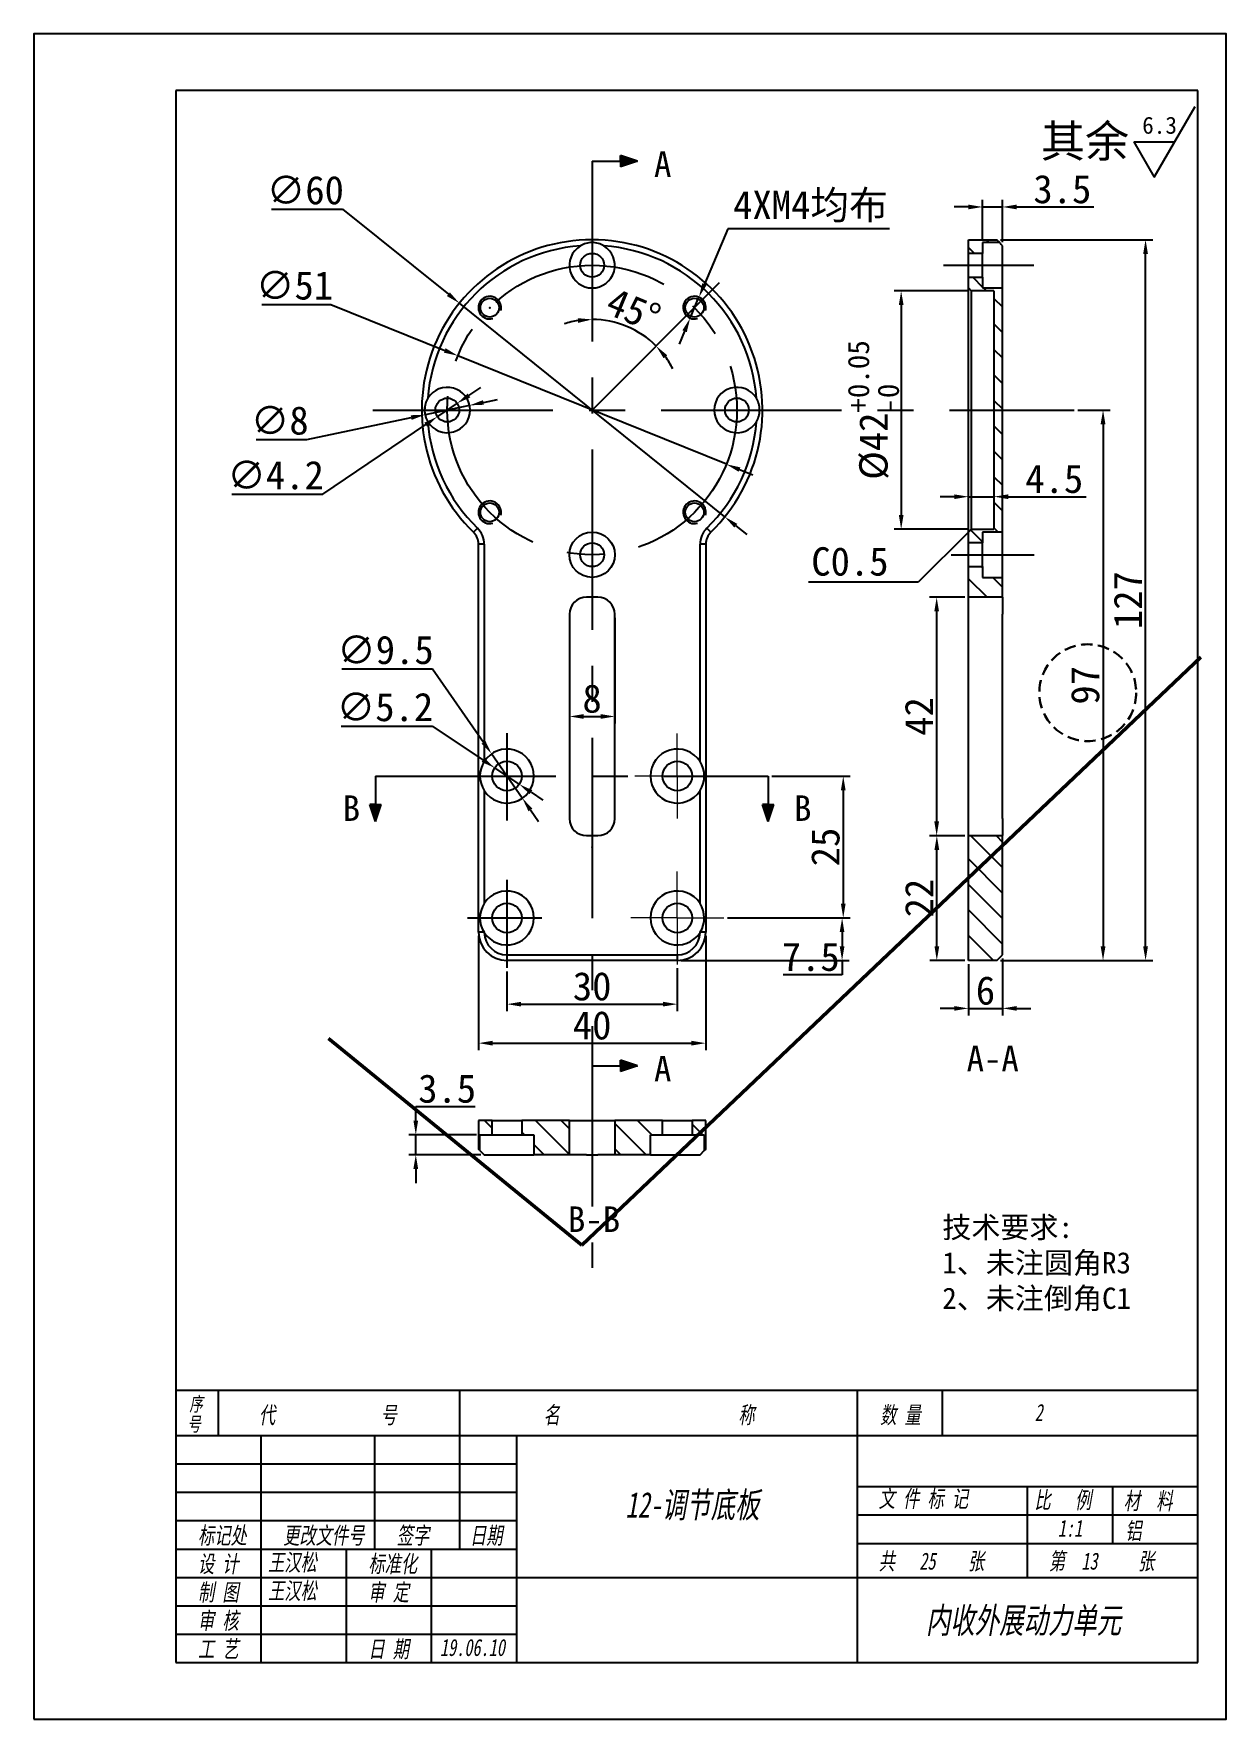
# Model space of a CAD drawing. Header units: millimetres. Extents: x 8840 to 20870, y -7456 to 1741.
# Drawn here: x 13044.9 to 13254.9, y -6249.8 to -5952.8 of the extents above; entities that cross this region are included whole.
import ezdxf

# ---------------------------------------------------------------- set-up
doc = ezdxf.new("R2010")
doc.units = ezdxf.units.MM
doc.linetypes.add('CENTER', pattern=[50.8, 31.75, -6.35, 6.35, -6.35])
doc.linetypes.add('JIS_02_2.0', pattern=[3, 2, -1])
doc.layers.get('0').update_dxf_attribs({"lineweight": 25})
for name, color, linetype in [('中心线', 5, 'CENTER'), ('临时线', 6, 'Continuous'), ('剖面线', 3, 'Continuous'), ('尺寸', 4, 'Continuous'), ('尺寸标注', 4, 'Continuous'), ('文字', 7, 'Continuous'), ('细实线', 2, 'Continuous'), ('虚线', 1, 'JIS_02_2.0')]:
    doc.layers.add(name, color=color, linetype=linetype)
doc.layers.add('粗实线', color=7, linetype='Continuous', lineweight=25)
doc.styles.get("Standard").update_dxf_attribs({"font": ''})
doc.styles.add('样式 2', font='', dxfattribs={"width": 0.7, "oblique": 10})
doc.styles.get('Standard').set_extended_font_data('SimSun')
doc.styles.get('样式 2').set_extended_font_data('SimSun')
doc.dimstyles.new('ISO-25 1.1', dxfattribs={"dimtxt": 5, "dimasz": 2.5, "dimexe": 1.25, "dimexo": 0.625, "dimtad": 1, "dimtoh": 1, "dimdsep": 46, "dimtxsty": 'Standard', "dimcen": 2.5, "dimclrt": 7, "dimadec": 0, "dimazin": 0, "dimtfac": 1, "dimtmove": 0, "dimatfit": 3, "dimfxl": 1, "dimarcsym": 0})
pattern_1 = [(135, (13410.9403, -6272.736), (-2.245064, -2.245064), [])]
pattern_2 = [(135, (13397.7664, -6233.7006), (-2.245064, -2.245064), [])]

msp = doc.modelspace()

# ---------------------------------------------------------------- texts
at = {"style": '样式 2', "oblique": 10, "width": 0.7}
for s, height, p in [('序', 2.5, (13072.318, -6195.523)), ('代             号', 3, (13084.577, -6197.695)), ('名                      称', 3, (13134.708, -6197.695)), ('数 量', 3, (13193.965, -6197.695)), ('2', 3, (13221.18, -6197.266)), ('号', 2.5, (13071.972, -6199.077)), ('12-调节底板', 4.5, (13149.112, -6214.289)), ('文 件 标 记', 3, (13193.717, -6212.454)), ('比   例', 3, (13221.141, -6212.672)), ('材  料', 3, (13236.878, -6212.831)), ('标记处', 3, (13073.847, -6218.93)), ('更改文件号', 3, (13088.847, -6218.93)), ('签字', 3, (13108.847, -6218.93)), ('日期', 3, (13121.736, -6218.93)), ('1:1', 3, (13225.249, -6217.672)), ('铝', 3, (13237.155, -6218.115)), ('设 计', 3, (13073.847, -6223.93)), ('王汉松', 3, (13086.18, -6223.672)), ('标准化', 3, (13103.847, -6223.93)), ('共   25    张', 3, (13193.717, -6223.454)), ('第  13     张', 3, (13223.679, -6223.454)), ('制 图', 3, (13073.847, -6228.93)), ('王汉松', 3, (13086.18, -6228.672)), ('审 定', 3, (13103.847, -6228.93)), ('审 核', 3, (13073.847, -6233.93)), ('内收外展动力单元', 4.5, (13202.039, -6234.635)), ('工 艺', 3, (13073.847, -6238.93)), ('日 期', 3, (13103.847, -6238.93)), ('19.06.10', 3, (13116.455, -6238.669))]:
    msp.add_text(s, height=height, dxfattribs=at).set_placement(p)
at = {"layer": '尺寸标注', "insert": (13181.838, -6043.308), "char_height": 5, "attachment_point": 1}
msp.add_mtext_dynamic_manual_height_columns('{\\C7;C0.5}', width=14.2971, gutter_width=18.824, heights=[0], dxfattribs=at)
at = {"layer": '文字'}
msp.add_text('其余', height=5.7, dxfattribs=at).set_placement((13222.257, -5974.6))
at = {"layer": '文字', "ltscale": 0.1, "insert": (13204.904, -6161.257), "char_height": 3.75, "width": 54.13968, "attachment_point": 1}
msp.add_mtext('{\\fSimSun|b0|i0|c134|p2;技术要求:\\P1、未注圆角R3\\P2、未注倒角C1}', dxfattribs=at)
at = {"layer": '粗实线', "char_height": 4.5}
for s, insert, attachment_point in [('{\\C7;A}', (13157.201, -5973.543), 3), ('{\\C7;B}', (13102.373, -6087.024), 3), ('{\\C7;B}', (13181.863, -6087.024), 3), ('{\\C7;A}', (13157.201, -6132.934), 3), ('{\\C7;A-A}', (13209.191, -6131.148), 1), ('{\\C7;B-B}', (13138.981, -6159.453), 1)]:
    msp.add_mtext_dynamic_manual_height_columns(s, width=35.09452, gutter_width=18.824, heights=[0], dxfattribs=dict(at, insert=insert, attachment_point=attachment_point))

# ---------------------------------------------------------------- blocks, each defined once
blk = doc.blocks.new('SW_CENTERMARKSYMBOL_0')
at = {"color": 0, "linetype": 'Continuous', "lineweight": 0}
for p, q in [((0, 5), (0, 7.5)), ((0, 0), (0, 5)), ((-5, 0), (-7.5, 0)), ((0, 0), (-5, 0)), ((0, 0), (0, -5)), ((0, 0), (5, 0)), ((5, 0), (7.5, 0)), ((0, -5), (0, -7.5))]:
    blk.add_line(p, q, dxfattribs=at)
blk = doc.blocks.new('SW_CENTERMARKSYMBOL_1')
at = {"color": 0, "linetype": 'Continuous', "lineweight": 0}
for p, q in [((0, 5), (0, 8.2)), ((0, 0), (0, 5)), ((-5, 0), (-8.2, 0)), ((0, 0), (-5, 0)), ((0, 0), (0, -5)), ((0, 0), (5, 0)), ((5, 0), (8.2, 0)), ((0, -5), (0, -8.2))]:
    blk.add_line(p, q, dxfattribs=at)
blk = doc.blocks.new('ra')
at = {"layer": '细实线'}
for p, q in [((0, 0), (6, 10.39)), ((-3, 5.2), (0, 0)), ((-3, 5.2), (3, 5.2))]:
    blk.add_line(p, q, dxfattribs=at)
at = {"layer": '文字'}
blk.add_attdef('RA', (-1.78, 6.39), '', height=2.5, dxfattribs=at)
blk = doc.blocks.new('*D696')
at = {"layer": 'Defpoints', "color": 0}
for p in [(13119.88, -6000.31), (13166.6, -6037.95)]:
    blk.add_point(p, dxfattribs=at)
at = {"layer": '尺寸标注', "color": 0, "lineweight": -2}
for p, q in [((13086.78, -5983.73), (13099.31, -5983.73)), ((13099.31, -5983.73), (13117.93, -5998.74)), ((13166.6, -6037.95), (13119.88, -6000.31)), ((13168.55, -6039.52), (13170.5, -6041.08))]:
    blk.add_line(p, q, dxfattribs=at)
at = {"layer": '尺寸标注', "color": 0}
for points in [[(13118.19, -5998.41), (13117.67, -5999.06), (13119.88, -6000.31)], [(13168.81, -6039.19), (13168.29, -6039.84), (13166.6, -6037.95)]]:
    blk.add_solid(points, dxfattribs=at)
at = {"layer": '尺寸标注', "color": 7, "insert": (13092.73, -5980.42), "char_height": 5, "attachment_point": 5}
blk.add_mtext('∅60', dxfattribs=at)
blk = doc.blocks.new('*D697')
at = {"layer": 'Defpoints', "color": 0}
for p in [(13119.6, -6009.57), (13166.88, -6028.69)]:
    blk.add_point(p, dxfattribs=at)
at = {"layer": '尺寸标注', "color": 0, "lineweight": -2}
for p, q in [((13085.07, -6000.52), (13097.23, -6000.52)), ((13097.23, -6000.52), (13117.28, -6008.63)), ((13166.88, -6028.69), (13119.6, -6009.57)), ((13169.2, -6029.62), (13171.52, -6030.56))]:
    blk.add_line(p, q, dxfattribs=at)
at = {"layer": '尺寸标注', "color": 0}
for points in [[(13117.44, -6008.24), (13117.13, -6009.02), (13119.6, -6009.57)], [(13169.36, -6029.24), (13169.04, -6030.01), (13166.88, -6028.69)]]:
    blk.add_solid(points, dxfattribs=at)
at = {"layer": '尺寸标注', "color": 7, "insert": (13090.83, -5997.2), "char_height": 5, "attachment_point": 5}
blk.add_mtext('∅51', dxfattribs=at)
blk = doc.blocks.new('*D698')
at = {"layer": 'Defpoints', "color": 0}
for p in [(13143.24, -5975.3), (13166.96, -5995.41), (13151.22, -6005.31), (13143.24, -6019.13), (13143.24, -6170.26)]:
    blk.add_point(p, dxfattribs=at)
at = {"layer": '尺寸标注', "color": 0, "lineweight": -2}
for start, end in [(98.9873, 107.9746), (45, 90), (27.0254, 36.0127)]:
    blk.add_arc((13143.24, -6019.13), 15.95, start, end, dxfattribs=at)
at = {"layer": '尺寸标注', "color": 0}
for points in [[(13140.72, -6002.95), (13140.78, -6003.78), (13143.24, -6003.17)], [(13155.83, -6010.02), (13156.46, -6009.48), (13154.52, -6007.85)]]:
    blk.add_solid(points, dxfattribs=at)
at = {"layer": '尺寸标注', "color": 7, "insert": (13150.54, -6001.5), "char_height": 5, "attachment_point": 5, "rotation": 337.5}
blk.add_mtext('45°', dxfattribs=at)
blk = doc.blocks.new('*D699')
at = {"layer": 'Defpoints', "color": 0}
for p in [(13162.05, -5999.25), (13160.5, -6002.94)]:
    blk.add_point(p, dxfattribs=at)
at = {"layer": '尺寸标注', "color": 0, "lineweight": -2}
for p, q in [((13167.15, -5987.18), (13163.02, -5996.95)), ((13195.61, -5987.18), (13167.15, -5987.18)), ((13160.5, -6002.94), (13162.05, -5999.25)), ((13159.52, -6005.24), (13158.55, -6007.55))]:
    blk.add_line(p, q, dxfattribs=at)
at = {"layer": '尺寸标注', "color": 0}
for points in [[(13162.64, -5996.79), (13163.41, -5997.11), (13162.05, -5999.25)], [(13159.14, -6005.08), (13159.91, -6005.4), (13160.5, -6002.94)]]:
    blk.add_solid(points, dxfattribs=at)
at = {"layer": '尺寸标注', "color": 7, "insert": (13181.69, -5983.28), "char_height": 5, "attachment_point": 5}
blk.add_mtext('4XM4均布', dxfattribs=at)
blk = doc.blocks.new('*D700')
at = {"layer": 'Defpoints', "color": 0}
for p in [(13214.51, -5989.13), (13240.7, -5989.13), (13214.51, -6116.13)]:
    blk.add_point(p, dxfattribs=at)
at = {"layer": '尺寸标注', "color": 0, "lineweight": -2}
for p, q in [((13215.13, -5989.13), (13241.95, -5989.13)), ((13240.7, -6113.63), (13240.7, -5991.63)), ((13215.13, -6116.13), (13241.95, -6116.13))]:
    blk.add_line(p, q, dxfattribs=at)
at = {"layer": '尺寸标注', "color": 0}
for points in [[(13240.28, -5991.63), (13241.12, -5991.63), (13240.7, -5989.13)], [(13240.28, -6113.63), (13241.12, -6113.63), (13240.7, -6116.13)]]:
    blk.add_solid(points, dxfattribs=at)
at = {"layer": '尺寸标注', "color": 7, "insert": (13237.58, -6052.63), "char_height": 5, "attachment_point": 5, "rotation": 90}
blk.add_mtext('127', dxfattribs=at)
blk = doc.blocks.new('*D701')
at = {"layer": 'Defpoints', "color": 0}
for p in [(13203.94, -6094.13), (13209.51, -6094.13), (13209.51, -6116.13)]:
    blk.add_point(p, dxfattribs=at)
at = {"layer": '尺寸标注', "color": 0, "lineweight": -2}
for p, q in [((13208.88, -6094.13), (13202.69, -6094.13)), ((13203.94, -6113.63), (13203.94, -6096.63)), ((13208.88, -6116.13), (13202.69, -6116.13))]:
    blk.add_line(p, q, dxfattribs=at)
at = {"layer": '尺寸标注', "color": 0}
for points in [[(13203.53, -6096.63), (13204.36, -6096.63), (13203.94, -6094.13)], [(13203.53, -6113.63), (13204.36, -6113.63), (13203.94, -6116.13)]]:
    blk.add_solid(points, dxfattribs=at)
at = {"layer": '尺寸标注', "color": 7, "insert": (13200.82, -6105.13), "char_height": 5, "attachment_point": 5, "rotation": 90}
blk.add_mtext('22', dxfattribs=at)
blk = doc.blocks.new('*D702')
at = {"layer": 'Defpoints', "color": 0}
for p in [(13209.51, -6052.13), (13203.91, -6094.13), (13209.51, -6094.13)]:
    blk.add_point(p, dxfattribs=at)
at = {"layer": '尺寸标注', "color": 0, "lineweight": -2}
for p, q in [((13208.88, -6052.13), (13202.66, -6052.13)), ((13203.91, -6054.63), (13203.91, -6091.63)), ((13208.88, -6094.13), (13202.66, -6094.13))]:
    blk.add_line(p, q, dxfattribs=at)
at = {"layer": '尺寸标注', "color": 0}
for points in [[(13203.5, -6054.63), (13204.33, -6054.63), (13203.91, -6052.13)], [(13203.5, -6091.63), (13204.33, -6091.63), (13203.91, -6094.13)]]:
    blk.add_solid(points, dxfattribs=at)
at = {"layer": '尺寸标注', "color": 7, "insert": (13200.79, -6073.13), "char_height": 5, "attachment_point": 5, "rotation": 90}
blk.add_mtext('42', dxfattribs=at)
blk = doc.blocks.new('*D703')
at = {"layer": 'Defpoints', "color": 0}
for p in [(13139.24, -6055.13), (13147.24, -6055.13), (13147.24, -6073.13)]:
    blk.add_point(p, dxfattribs=at)
at = {"layer": '尺寸标注', "color": 0, "lineweight": -2}
for p, q in [((13139.24, -6055.75), (13139.24, -6074.38)), ((13147.24, -6055.75), (13147.24, -6074.38)), ((13141.74, -6073.13), (13144.74, -6073.13))]:
    blk.add_line(p, q, dxfattribs=at)
at = {"layer": '尺寸标注', "color": 0}
for points in [[(13141.74, -6072.71), (13141.74, -6073.54), (13139.24, -6073.13)], [(13144.74, -6072.71), (13144.74, -6073.54), (13147.24, -6073.13)]]:
    blk.add_solid(points, dxfattribs=at)
at = {"layer": '尺寸标注', "color": 7, "insert": (13143.24, -6070), "char_height": 5, "attachment_point": 5}
blk.add_mtext('8', dxfattribs=at)
blk = doc.blocks.new('*D704')
at = {"layer": 'Defpoints', "color": 0}
for p in [(13123.24, -6111.13), (13163.24, -6111.13), (13163.24, -6130.69)]:
    blk.add_point(p, dxfattribs=at)
at = {"layer": '尺寸标注', "color": 0, "lineweight": -2}
for p, q in [((13123.24, -6111.75), (13123.24, -6131.94)), ((13163.24, -6111.75), (13163.24, -6131.94)), ((13125.74, -6130.69), (13160.74, -6130.69))]:
    blk.add_line(p, q, dxfattribs=at)
at = {"layer": '尺寸标注', "color": 0}
for points in [[(13125.74, -6130.27), (13125.74, -6131.11), (13123.24, -6130.69)], [(13160.74, -6130.27), (13160.74, -6131.11), (13163.24, -6130.69)]]:
    blk.add_solid(points, dxfattribs=at)
at = {"layer": '尺寸标注', "color": 7, "insert": (13143.24, -6127.57), "char_height": 5, "attachment_point": 5}
blk.add_mtext('40', dxfattribs=at)
blk = doc.blocks.new('*D705')
at = {"layer": 'Defpoints', "color": 0}
for p in [(13128.24, -6117.44), (13158.24, -6116.83), (13158.24, -6123.82)]:
    blk.add_point(p, dxfattribs=at)
at = {"layer": '尺寸标注', "color": 0, "lineweight": -2}
for p, q in [((13128.24, -6118.07), (13128.24, -6125.07)), ((13158.24, -6117.45), (13158.24, -6125.07)), ((13130.74, -6123.82), (13155.74, -6123.82))]:
    blk.add_line(p, q, dxfattribs=at)
at = {"layer": '尺寸标注', "color": 0}
for points in [[(13130.74, -6123.4), (13130.74, -6124.23), (13128.24, -6123.82)], [(13155.74, -6123.4), (13155.74, -6124.23), (13158.24, -6123.82)]]:
    blk.add_solid(points, dxfattribs=at)
at = {"layer": '尺寸标注', "color": 7, "insert": (13143.24, -6120.69), "char_height": 5, "attachment_point": 5}
blk.add_mtext('30', dxfattribs=at)
blk = doc.blocks.new('*D706')
at = {"layer": 'Defpoints', "color": 0}
for p in [(13174.24, -6083.63), (13166.44, -6108.63), (13187.46, -6108.63)]:
    blk.add_point(p, dxfattribs=at)
at = {"layer": '尺寸标注', "color": 0, "lineweight": -2}
for p, q in [((13174.86, -6083.63), (13188.71, -6083.63)), ((13187.46, -6086.13), (13187.46, -6106.13)), ((13167.07, -6108.63), (13188.71, -6108.63))]:
    blk.add_line(p, q, dxfattribs=at)
at = {"layer": '尺寸标注', "color": 0}
for points in [[(13187.05, -6086.13), (13187.88, -6086.13), (13187.46, -6083.63)], [(13187.05, -6106.13), (13187.88, -6106.13), (13187.46, -6108.63)]]:
    blk.add_solid(points, dxfattribs=at)
at = {"layer": '尺寸标注', "color": 7, "insert": (13184.34, -6096.13), "char_height": 5, "attachment_point": 5, "rotation": 90}
blk.add_mtext('25', dxfattribs=at)
blk = doc.blocks.new('*D707')
at = {"layer": 'Defpoints', "color": 0}
for p in [(13166.44, -6108.63), (13158.24, -6116.13), (13187.26, -6116.13)]:
    blk.add_point(p, dxfattribs=at)
at = {"layer": '尺寸标注', "color": 0, "lineweight": -2}
for p, q in [((13167.07, -6108.63), (13188.51, -6108.63)), ((13187.26, -6111.13), (13187.26, -6113.63)), ((13158.87, -6116.13), (13188.51, -6116.13)), ((13187.26, -6116.13), (13187.26, -6118.63)), ((13187.26, -6118.63), (13176.86, -6118.63))]:
    blk.add_line(p, q, dxfattribs=at)
at = {"layer": '尺寸标注', "color": 0}
for points in [[(13186.84, -6111.13), (13187.67, -6111.13), (13187.26, -6108.63)], [(13186.84, -6113.63), (13187.67, -6113.63), (13187.26, -6116.13)]]:
    blk.add_solid(points, dxfattribs=at)
at = {"layer": '尺寸标注', "color": 7, "insert": (13181.74, -6115.5), "char_height": 5, "attachment_point": 5}
blk.add_mtext('7.5', dxfattribs=at)
blk = doc.blocks.new('*D708')
at = {"layer": 'Defpoints', "color": 0}
for p in [(13125.54, -6079.72), (13130.95, -6087.53)]:
    blk.add_point(p, dxfattribs=at)
at = {"layer": '尺寸标注', "color": 0, "lineweight": -2}
for p, q in [((13099.16, -6064.75), (13115.15, -6064.75)), ((13115.15, -6064.75), (13124.11, -6077.67)), ((13130.95, -6087.53), (13125.54, -6079.72)), ((13132.37, -6089.59), (13133.8, -6091.64))]:
    blk.add_line(p, q, dxfattribs=at)
at = {"layer": '尺寸标注', "color": 0}
for points in [[(13124.45, -6077.43), (13123.77, -6077.91), (13125.54, -6079.72)], [(13132.72, -6089.35), (13132.03, -6089.82), (13130.95, -6087.53)]]:
    blk.add_solid(points, dxfattribs=at)
at = {"layer": '尺寸标注', "color": 7, "insert": (13106.84, -6061.43), "char_height": 5, "attachment_point": 5}
blk.add_mtext('∅9.5', dxfattribs=at)
blk = doc.blocks.new('*D709')
at = {"layer": 'Defpoints', "color": 0}
for p in [(13126.08, -6082.18), (13130.4, -6085.07)]:
    blk.add_point(p, dxfattribs=at)
at = {"layer": '尺寸标注', "color": 0, "lineweight": -2}
for p, q in [((13099.07, -6074.81), (13115.06, -6074.81)), ((13115.06, -6074.81), (13124, -6080.79)), ((13130.4, -6085.07), (13126.08, -6082.18)), ((13132.48, -6086.46), (13134.56, -6087.85))]:
    blk.add_line(p, q, dxfattribs=at)
at = {"layer": '尺寸标注', "color": 0}
for points in [[(13124.24, -6080.44), (13123.77, -6081.14), (13126.08, -6082.18)], [(13132.71, -6086.12), (13132.25, -6086.81), (13130.4, -6085.07)]]:
    blk.add_solid(points, dxfattribs=at)
at = {"layer": '尺寸标注', "color": 7, "insert": (13106.75, -6071.49), "char_height": 5, "attachment_point": 5}
blk.add_mtext('∅5.2', dxfattribs=at)
blk = doc.blocks.new('*D710')
at = {"layer": 'Defpoints', "color": 0}
for p in [(13215.51, -6115.13), (13209.51, -6116.13), (13215.51, -6124.56)]:
    blk.add_point(p, dxfattribs=at)
at = {"layer": '尺寸标注', "color": 0, "lineweight": -2}
for p, q in [((13209.51, -6116.75), (13209.51, -6125.81)), ((13215.51, -6115.75), (13215.51, -6125.81)), ((13207.01, -6124.56), (13204.51, -6124.56)), ((13209.51, -6124.56), (13215.51, -6124.56)), ((13218.01, -6124.56), (13220.51, -6124.56))]:
    blk.add_line(p, q, dxfattribs=at)
at = {"layer": '尺寸标注', "color": 0}
for points in [[(13207.01, -6124.15), (13207.01, -6124.98), (13209.51, -6124.56)], [(13218.01, -6124.15), (13218.01, -6124.98), (13215.51, -6124.56)]]:
    blk.add_solid(points, dxfattribs=at)
at = {"layer": '尺寸标注', "color": 7, "insert": (13212.51, -6121.44), "char_height": 5, "attachment_point": 5}
blk.add_mtext('6', dxfattribs=at)
blk = doc.blocks.new('*D711')
at = {"layer": 'Defpoints', "color": 0}
for p in [(13112.19, -6146.84), (13123.49, -6146.84), (13124.24, -6150.34)]:
    blk.add_point(p, dxfattribs=at)
at = {"layer": '尺寸标注', "color": 0, "lineweight": -2}
for p, q in [((13112.19, -6144.34), (13112.19, -6141.84)), ((13112.19, -6141.84), (13122.62, -6141.84)), ((13122.87, -6146.84), (13110.94, -6146.84)), ((13112.19, -6150.34), (13112.19, -6146.84)), ((13123.62, -6150.34), (13110.94, -6150.34)), ((13112.19, -6152.84), (13112.19, -6155.34))]:
    blk.add_line(p, q, dxfattribs=at)
at = {"layer": '尺寸标注', "color": 0}
for points in [[(13111.77, -6144.34), (13112.6, -6144.34), (13112.19, -6146.84)], [(13111.77, -6152.84), (13112.6, -6152.84), (13112.19, -6150.34)]]:
    blk.add_solid(points, dxfattribs=at)
at = {"layer": '尺寸标注', "color": 7, "insert": (13117.71, -6138.72), "char_height": 5, "attachment_point": 5}
blk.add_mtext('3.5', dxfattribs=at)
blk = doc.blocks.new('*D712')
at = {"layer": 'Defpoints', "color": 0}
for p in [(13215.51, -5983.35), (13212.01, -5989.63), (13215.51, -5990.2)]:
    blk.add_point(p, dxfattribs=at)
at = {"layer": '尺寸标注', "color": 0, "lineweight": -2}
for p, q in [((13209.51, -5983.35), (13207.01, -5983.35)), ((13212.01, -5989), (13212.01, -5982.1)), ((13212.01, -5983.35), (13215.51, -5983.35)), ((13215.51, -5989.58), (13215.51, -5982.1)), ((13218.01, -5983.35), (13231.56, -5983.35))]:
    blk.add_line(p, q, dxfattribs=at)
at = {"layer": '尺寸标注', "color": 0}
for points in [[(13209.51, -5982.94), (13209.51, -5983.77), (13212.01, -5983.35)], [(13218.01, -5982.94), (13218.01, -5983.77), (13215.51, -5983.35)]]:
    blk.add_solid(points, dxfattribs=at)
at = {"layer": '尺寸标注', "color": 7, "insert": (13226.04, -5980.23), "char_height": 5, "attachment_point": 5}
blk.add_mtext('3.5', dxfattribs=at)
blk = doc.blocks.new('*D713')
at = {"layer": 'Defpoints', "color": 0}
for p in [(13210.01, -5998.13), (13197.66, -6040.13), (13210.01, -6040.13)]:
    blk.add_point(p, dxfattribs=at)
at = {"layer": '尺寸标注', "color": 0, "lineweight": -2}
for p, q in [((13209.38, -5998.13), (13196.41, -5998.13)), ((13197.66, -6000.63), (13197.66, -6037.63)), ((13209.38, -6040.13), (13196.41, -6040.13))]:
    blk.add_line(p, q, dxfattribs=at)
at = {"layer": '尺寸标注', "color": 0}
for points in [[(13197.25, -6000.63), (13198.08, -6000.63), (13197.66, -5998.13)], [(13197.25, -6037.63), (13198.08, -6037.63), (13197.66, -6040.13)]]:
    blk.add_solid(points, dxfattribs=at)
at = {"layer": '尺寸标注', "color": 7, "insert": (13192.77, -6019.13), "char_height": 5, "attachment_point": 5, "rotation": 90}
blk.add_mtext('\\A1;%%c42{\\H3.750000;\\S+0.05^ -0;}', dxfattribs=at)
blk = doc.blocks.new('*D714')
at = {"layer": 'Defpoints', "color": 0}
for p in [(13214.01, -6034.4), (13209.51, -6040.63), (13214.01, -6040.13)]:
    blk.add_point(p, dxfattribs=at)
at = {"layer": '尺寸标注', "color": 0, "lineweight": -2}
for p, q in [((13207.01, -6034.4), (13204.51, -6034.4)), ((13209.51, -6040), (13209.51, -6033.15)), ((13209.51, -6034.4), (13214.01, -6034.4)), ((13214.01, -6039.5), (13214.01, -6033.15)), ((13216.51, -6034.4), (13230.23, -6034.4))]:
    blk.add_line(p, q, dxfattribs=at)
at = {"layer": '尺寸标注', "color": 0}
for points in [[(13207.01, -6033.99), (13207.01, -6034.82), (13209.51, -6034.4)], [(13216.51, -6033.99), (13216.51, -6034.82), (13214.01, -6034.4)]]:
    blk.add_solid(points, dxfattribs=at)
at = {"layer": '尺寸标注', "color": 7, "insert": (13224.62, -6031.28), "char_height": 5, "attachment_point": 5}
blk.add_mtext('4.5', dxfattribs=at)
blk = doc.blocks.new('*D715')
at = {"layer": 'Defpoints', "color": 0}
for p in [(13228.15, -6019.13), (13214.51, -6116.13), (13233.21, -6116.13)]:
    blk.add_point(p, dxfattribs=at)
at = {"layer": '尺寸标注', "color": 0, "lineweight": -2}
for p, q in [((13228.77, -6019.13), (13234.46, -6019.13)), ((13233.21, -6021.63), (13233.21, -6113.63)), ((13215.13, -6116.13), (13234.46, -6116.13))]:
    blk.add_line(p, q, dxfattribs=at)
at = {"layer": '尺寸标注', "color": 0}
for points in [[(13232.79, -6021.63), (13233.63, -6021.63), (13233.21, -6019.13)], [(13232.79, -6113.63), (13233.63, -6113.63), (13233.21, -6116.13)]]:
    blk.add_solid(points, dxfattribs=at)
at = {"layer": '尺寸标注', "color": 7, "insert": (13230.08, -6067.63), "char_height": 5, "attachment_point": 5, "rotation": 90}
blk.add_mtext('97', dxfattribs=at)
blk = doc.blocks.new('*D716')
at = {"layer": 'Defpoints', "color": 0}
for p in [(13113.83, -6019.95), (13121.66, -6018.31)]:
    blk.add_point(p, dxfattribs=at)
at = {"layer": '尺寸标注', "color": 0, "lineweight": -2}
for p, q in [((13121.66, -6018.31), (13113.83, -6019.95)), ((13124.1, -6017.79), (13126.55, -6017.28)), ((13093, -6024.32), (13111.38, -6020.46)), ((13084.08, -6024.32), (13093, -6024.32))]:
    blk.add_line(p, q, dxfattribs=at)
blk.add_arc((13117.74, -6019.13), 4, 173.9446, 202.1086, dxfattribs=at)
at = {"layer": '尺寸标注', "color": 0}
for points in [[(13111.3, -6020.05), (13111.47, -6020.87), (13113.83, -6019.95)], [(13124.02, -6017.39), (13124.19, -6018.2), (13121.66, -6018.31)]]:
    blk.add_solid(points, dxfattribs=at)
at = {"layer": '尺寸标注', "color": 7, "insert": (13088.23, -6021), "char_height": 5, "attachment_point": 5}
blk.add_mtext('∅8', dxfattribs=at)
blk = doc.blocks.new('*D717')
at = {"layer": 'Defpoints', "color": 0}
for p in [(13119.48, -6017.95), (13116, -6020.3)]:
    blk.add_point(p, dxfattribs=at)
at = {"layer": '尺寸标注', "color": 0, "lineweight": -2}
for p, q in [((13121.55, -6016.55), (13123.62, -6015.15)), ((13119.48, -6017.95), (13116, -6020.3)), ((13095.81, -6033.95), (13113.93, -6021.7)), ((13079.82, -6033.95), (13095.81, -6033.95))]:
    blk.add_line(p, q, dxfattribs=at)
at = {"layer": '尺寸标注', "color": 0}
for points in [[(13121.32, -6016.21), (13121.79, -6016.9), (13119.48, -6017.95)], [(13113.7, -6021.36), (13114.16, -6022.05), (13116, -6020.3)]]:
    blk.add_solid(points, dxfattribs=at)
at = {"layer": '尺寸标注', "color": 7, "insert": (13087.5, -6030.63), "char_height": 5, "attachment_point": 5}
blk.add_mtext('∅4.2', dxfattribs=at)
blk = doc.blocks.new('CHECK_DWG')
at = {"layer": '粗实线', "color": 1, "linetype": 'ByBlock', "lineweight": 50}
blk.add_line((0, 0), (109.02, 103.6), dxfattribs=at)
at = {"layer": '粗实线', "color": 1, "linetype": 'ByBlock', "lineweight": 50, "ltscale": 2}
blk.add_line((-44.59, 36.45), (0, 0), dxfattribs=at)

# ---------------------------------------------------------------- dimensions: what is measured, and where the dimension line sits
at = {"layer": '尺寸标注'}
dim = msp.add_angular_dim_2l(base=(13151.219, -6005.311), line1=((13143.242, -6019.128), (13166.964, -5995.406)), line2=((13143.242, -5975.3), (13143.242, -6170.262)), dimstyle='ISO-25 1.1', dxfattribs=at)
dim.commit()
dim.dimension.update_dxf_attribs({"geometry": '*D698', "text_midpoint": (13150.544, -6001.501)})
for p1, p2, picture, middle in [((13166.604, -6037.948), (13119.88, -6000.307), '*D696', (13092.731, -5983.733)), ((13166.882, -6028.687), (13119.602, -6009.568), '*D697', (13090.835, -6000.521)), ((13119.482, -6017.952), (13116.002, -6020.303), '*D717', (13087.501, -6033.947)), ((13121.657, -6018.306), (13113.827, -6019.949), '*D716', (13092.995, -6024.32)), ((13130.948, -6087.531), (13125.536, -6079.724), '*D708', (13106.841, -6064.746)), ((13130.403, -6085.074), (13126.081, -6082.182), '*D709', (13106.753, -6074.809))]:
    dim = msp.add_diameter_dim_2p(p1=p1, p2=p2, dimstyle='ISO-25 1.1', dxfattribs=at)
    dim.commit()
    dim.dimension.update_dxf_attribs({"geometry": picture, "text_midpoint": middle, "dimtype": 163})
for base, p1, p2, picture, middle in [((13215.507, -5983.353), (13212.007, -5989.628), (13215.507, -5990.201), '*D712', (13226.035, -5980.228)), ((13214.007, -6034.404), (13209.507, -6040.628), (13214.007, -6040.128), '*D714', (13224.618, -6031.279)), ((13147.242, -6073.128), (13139.242, -6055.128), (13147.242, -6055.128), '*D703', (13143.242, -6070.003)), ((13163.242, -6130.691), (13123.242, -6111.128), (13163.242, -6111.128), '*D704', (13143.242, -6127.566)), ((13215.507, -6124.564), (13209.507, -6116.128), (13215.507, -6115.128), '*D710', (13212.507, -6121.439)), ((13158.242, -6123.816), (13128.242, -6117.444), (13158.242, -6116.828), '*D705', (13143.242, -6120.691))]:
    dim = msp.add_linear_dim(base=base, p1=p1, p2=p2, dimstyle='ISO-25 1.1', dxfattribs=at)
    dim.commit()
    dim.dimension.update_dxf_attribs({"geometry": picture, "text_midpoint": middle})
dim = msp.add_diameter_dim_2p(p1=(13160.495, -6002.939), p2=(13162.051, -5999.254), text='4XM4均布', dimstyle='ISO-25 1.1', dxfattribs=at)
dim.commit()
dim.dimension.update_dxf_attribs({"geometry": '*D699', "text_midpoint": (13181.691, -5987.179), "dimtype": 163})
for base, p1, p2, picture, middle in [((13240.701, -5989.128), (13214.507, -6116.128), (13214.507, -5989.128), '*D700', (13237.576, -6052.628)), ((13233.209, -6116.128), (13228.15, -6019.128), (13214.507, -6116.128), '*D715', (13230.084, -6067.628)), ((13203.914, -6094.128), (13209.507, -6052.128), (13209.507, -6094.128), '*D702', (13200.789, -6073.128)), ((13187.462, -6108.628), (13174.238, -6083.628), (13166.442, -6108.628), '*D706', (13184.337, -6096.128)), ((13203.944, -6094.128), (13209.507, -6116.128), (13209.507, -6094.128), '*D701', (13200.819, -6105.128)), ((13187.258, -6116.128), (13166.442, -6108.628), (13158.242, -6116.128), '*D707', (13181.744, -6115.503)), ((13112.186, -6146.841), (13124.242, -6150.341), (13123.492, -6146.841), '*D711', (13117.714, -6138.716))]:
    dim = msp.add_linear_dim(base=base, p1=p1, p2=p2, angle=90, dimstyle='ISO-25 1.1', dxfattribs=at)
    dim.commit()
    dim.dimension.update_dxf_attribs({"geometry": picture, "text_midpoint": middle})
dim = msp.add_linear_dim(base=(13197.665, -6040.128), p1=(13210.007, -5998.128), p2=(13210.007, -6040.128), angle=90, dimstyle='ISO-25 1.1', override={"dimgap": 0.625, "dimpost": '%%c<>', "dimtol": 1, "dimlim": 0, "dimtp": 0.05, "dimtm": 1e-09, "dimtfac": 0.75, "dimtolj": 1}, dxfattribs=at)
dim.commit()
dim.dimension.update_dxf_attribs({"geometry": '*D713', "text_midpoint": (13192.769, -6019.128)})

# ---------------------------------------------------------------- hatches: boundary and pattern name
at = {"layer": '剖面线'}
h = msp.add_hatch(dxfattribs=at)
h.set_pattern_fill('ANSI31', color=256, angle=90, style=0)
h.set_pattern_definition(pattern_1)
h.paths.add_polyline_path([(13214.507, -5989.128), (13209.507, -5989.128), (13209.507, -5991.528), (13212.007, -5991.528), (13212.007, -5989.628), (13215.007, -5989.628)], flags=0)
h = msp.add_hatch(dxfattribs=at)
h.set_pattern_fill('ANSI31', color=256, angle=90, style=0)
h.set_pattern_definition(pattern_1)
h.paths.add_polyline_path([(13212.007, -6042.528), (13212.007, -6040.628), (13215.507, -6040.628), (13215.507, -5997.628), (13212.007, -5997.628), (13212.007, -5995.728), (13209.507, -5995.728), (13209.507, -5997.628), (13210.007, -5998.128), (13214.007, -5998.128), (13214.007, -6040.128), (13210.007, -6040.128), (13209.507, -6040.628), (13209.507, -6042.528)], flags=0)
h = msp.add_hatch(dxfattribs=at)
h.set_pattern_fill('ANSI31', color=256, angle=90, style=0)
h.set_pattern_definition(pattern_1)
h.paths.add_polyline_path([(13212.007, -6046.728), (13209.507, -6046.728), (13209.507, -6052.128), (13215.507, -6052.128), (13215.507, -6048.628), (13212.007, -6048.628)], flags=0)
h = msp.add_hatch(dxfattribs=at)
h.set_pattern_fill('ANSI31', color=256, angle=90, style=0)
h.set_pattern_definition(pattern_1)
h.paths.add_polyline_path([(13209.507, -6094.128), (13209.507, -6116.128), (13214.507, -6116.128), (13215.507, -6115.128), (13215.507, -6094.128)], flags=0)
h = msp.add_hatch(dxfattribs=at)
h.set_pattern_fill('ANSI31', color=256, angle=90, style=0)
h.set_pattern_definition(pattern_2)
h.paths.add_polyline_path([(13125.642, -6144.341), (13123.242, -6144.341), (13123.242, -6149.341), (13123.492, -6149.591), (13123.492, -6146.841), (13125.642, -6146.841)], flags=0)
h = msp.add_hatch(dxfattribs=at)
h.set_pattern_fill('ANSI31', color=256, angle=90, style=0)
h.set_pattern_definition(pattern_2)
h.paths.add_polyline_path([(13139.242, -6144.341), (13130.842, -6144.341), (13130.842, -6146.841), (13132.992, -6146.841), (13132.992, -6150.341), (13139.242, -6150.341)], flags=0)
h = msp.add_hatch(dxfattribs=at)
h.set_pattern_fill('ANSI31', color=256, angle=90, style=0)
h.set_pattern_definition(pattern_2)
h.paths.add_polyline_path([(13153.492, -6146.841), (13155.642, -6146.841), (13155.642, -6144.341), (13147.242, -6144.341), (13147.242, -6150.341), (13153.492, -6150.341)], flags=0)
h = msp.add_hatch(dxfattribs=at)
h.set_pattern_fill('ANSI31', color=256, angle=90, style=0)
h.set_pattern_definition(pattern_2)
h.paths.add_polyline_path([(13162.992, -6149.591), (13163.242, -6149.341), (13163.242, -6144.341), (13160.842, -6144.341), (13160.842, -6146.841), (13162.992, -6146.841)], flags=0)
at = {"layer": '粗实线'}
h = msp.add_hatch(color=256, dxfattribs=at)
h.paths.add_polyline_path([(13151.242, -5975.3), (13148.242, -5975.3), (13148.242, -5976.3)])
h.paths.add_polyline_path([(13151.242, -5975.3), (13148.242, -5974.3), (13148.242, -5975.3)])
h = msp.add_hatch(color=256, dxfattribs=at)
h.paths.add_polyline_path([(13105.086, -6091.628), (13105.086, -6088.628), (13104.086, -6088.628)])
h.paths.add_polyline_path([(13105.086, -6091.628), (13106.086, -6088.628), (13105.086, -6088.628)])
h = msp.add_hatch(color=256, dxfattribs=at)
h.paths.add_polyline_path([(13174.238, -6091.628), (13174.238, -6088.628), (13173.238, -6088.628)])
h.paths.add_polyline_path([(13174.238, -6091.628), (13175.238, -6088.628), (13174.238, -6088.628)])
h = msp.add_hatch(color=256, dxfattribs=at)
h.paths.add_polyline_path([(13151.242, -6134.691), (13148.242, -6134.691), (13148.242, -6135.691)])
h.paths.add_polyline_path([(13151.242, -6134.691), (13148.242, -6133.691), (13148.242, -6134.691)])

# ---------------------------------------------------------------- linework, layer by layer
for p, q in [((13249.91, -5962.824), (13069.91, -5962.824)), ((13069.91, -5962.824), (13069.91, -6239.824)), ((13249.91, -6239.824), (13249.91, -5962.824)), ((13069.91, -6191.824), (13249.91, -6191.824)), ((13077.41, -6191.824), (13077.41, -6199.824)), ((13119.91, -6191.824), (13119.91, -6199.824)), ((13189.91, -6191.824), (13189.91, -6239.824)), ((13204.91, -6191.824), (13204.91, -6199.824)), ((13069.91, -6199.824), (13249.91, -6199.824)), ((13129.91, -6199.824), (13129.91, -6239.824)), ((13189.91, -6208.824), (13249.91, -6208.824)), ((13069.91, -6214.824), (13129.91, -6214.824)), ((13129.91, -6224.824), (13249.91, -6224.824)), ((13069.91, -6239.824), (13249.91, -6239.824))]:
    msp.add_line(p, q)
msp.add_lwpolyline([(13044.91, -6249.824), (13254.91, -6249.824), (13254.91, -5952.824), (13044.91, -5952.824)], close=True)
at = {"layer": '中心线'}
for p, q in [((13143.242, -5975.3), (13143.242, -6170.262)), ((13143.242, -6019.128), (13166.964, -5995.406)), ((13205.118, -5993.628), (13221.006, -5993.628)), ((13104.6, -6019.128), (13228.15, -6019.128)), ((13206.437, -6044.628), (13221.069, -6044.628)), ((13128.242, -6076.079), (13128.242, -6091.485)), ((13105.086, -6083.628), (13174.238, -6083.628)), ((13120.452, -6083.628), (13135.635, -6083.628)), ((13128.242, -6101.884), (13128.242, -6117.444)), ((13121.3, -6108.628), (13134.402, -6108.628))]:
    msp.add_line(p, q, dxfattribs=at)
msp.add_circle((13143.242, -6019.128), 25.5, dxfattribs=at)
at = {"layer": '临时线'}
for p, q in [((13084.91, -6199.824), (13084.91, -6239.824)), ((13104.91, -6199.824), (13104.91, -6219.824)), ((13119.91, -6199.824), (13119.91, -6219.824)), ((13069.91, -6204.824), (13129.91, -6204.824)), ((13069.91, -6209.824), (13129.91, -6209.824)), ((13219.872, -6208.824), (13219.872, -6224.824)), ((13234.872, -6208.824), (13234.872, -6218.824)), ((13189.91, -6213.824), (13249.91, -6213.824)), ((13189.91, -6218.824), (13249.91, -6218.824)), ((13069.91, -6219.824), (13129.91, -6219.824)), ((13099.91, -6219.824), (13099.91, -6239.824)), ((13114.91, -6219.824), (13114.91, -6239.824)), ((13069.91, -6224.824), (13129.91, -6224.824)), ((13069.91, -6229.824), (13129.91, -6229.824)), ((13069.91, -6234.824), (13129.91, -6234.824))]:
    msp.add_line(p, q, dxfattribs=at)
at = {"layer": '尺寸标注'}
for p, q in [((13209.507, -6040.628), (13200.63, -6049.452)), ((13200.63, -6049.452), (13181.332, -6049.452))]:
    msp.add_line(p, q, dxfattribs=at)
at = {"layer": '粗实线'}
for p, q in [((13143.242, -5975.3), (13151.242, -5975.3)), ((13148.242, -5975.3), (13148.242, -5974.3)), ((13151.242, -5975.3), (13148.242, -5974.3)), ((13151.242, -5975.3), (13148.242, -5975.3)), ((13148.242, -5975.3), (13148.242, -5976.3)), ((13151.242, -5975.3), (13148.242, -5976.3)), ((13209.507, -5989.128), (13214.507, -5989.128)), ((13209.507, -5991.528), (13209.507, -5989.128)), ((13215.007, -5989.628), (13212.007, -5989.628)), ((13212.007, -5989.628), (13212.007, -5991.528)), ((13215.007, -5989.628), (13214.507, -5989.128)), ((13215.507, -5997.628), (13215.507, -5990.201)), ((13212.007, -5991.528), (13209.507, -5991.528)), ((13209.507, -5995.728), (13209.507, -5991.528)), ((13212.007, -5995.728), (13212.007, -5991.528)), ((13209.507, -5995.728), (13212.007, -5995.728)), ((13209.507, -5997.628), (13209.507, -5995.728)), ((13212.007, -5995.728), (13212.007, -5997.628)), ((13209.507, -5997.628), (13210.007, -5998.128)), ((13209.507, -6040.628), (13209.507, -5997.628)), ((13210.007, -5998.128), (13210.007, -6040.128)), ((13214.007, -5998.128), (13210.007, -5998.128)), ((13212.007, -5997.628), (13215.507, -5997.628)), ((13214.007, -5998.128), (13214.007, -6040.128)), ((13215.507, -6040.628), (13215.507, -5997.628)), ((13122.333, -6040.641), (13123.03, -6039.924)), ((13164.151, -6040.641), (13163.454, -6039.924)), ((13210.007, -6040.128), (13209.507, -6040.628)), ((13209.507, -6042.528), (13209.507, -6040.628)), ((13210.007, -6040.128), (13214.007, -6040.128)), ((13215.507, -6040.628), (13212.007, -6040.628)), ((13212.007, -6040.628), (13212.007, -6042.528)), ((13215.507, -6048.628), (13215.507, -6040.628)), ((13123.242, -6111.128), (13123.242, -6042.792)), ((13124.242, -6042.792), (13123.242, -6042.792)), ((13124.242, -6042.792), (13124.242, -6081.066)), ((13162.242, -6081.066), (13162.242, -6042.792)), ((13163.242, -6042.792), (13162.242, -6042.792)), ((13163.242, -6042.792), (13163.242, -6111.128)), ((13212.007, -6042.528), (13209.507, -6042.528)), ((13209.507, -6046.728), (13209.507, -6042.528)), ((13212.007, -6046.728), (13212.007, -6042.528)), ((13209.507, -6052.128), (13209.507, -6046.728)), ((13209.507, -6046.728), (13212.007, -6046.728)), ((13212.007, -6046.728), (13212.007, -6048.628)), ((13212.007, -6048.628), (13215.507, -6048.628)), ((13215.507, -6052.128), (13215.507, -6048.628)), ((13144.242, -6052.128), (13142.242, -6052.128)), ((13215.507, -6052.128), (13209.507, -6052.128)), ((13209.507, -6055.128), (13209.507, -6052.128)), ((13215.507, -6052.128), (13215.507, -6055.128)), ((13139.242, -6055.128), (13139.242, -6091.128)), ((13147.242, -6091.128), (13147.242, -6055.128)), ((13209.507, -6091.128), (13209.507, -6055.128)), ((13215.507, -6091.128), (13215.507, -6055.128)), ((13105.086, -6083.628), (13105.086, -6091.628)), ((13174.238, -6083.628), (13174.238, -6091.628)), ((13124.242, -6086.189), (13124.242, -6106.066)), ((13162.242, -6106.066), (13162.242, -6086.189)), ((13105.086, -6088.628), (13104.086, -6088.628)), ((13105.086, -6091.628), (13104.086, -6088.628)), ((13105.086, -6091.628), (13105.086, -6088.628)), ((13105.086, -6088.628), (13106.086, -6088.628)), ((13105.086, -6091.628), (13106.086, -6088.628)), ((13174.238, -6088.628), (13173.238, -6088.628)), ((13174.238, -6091.628), (13173.238, -6088.628)), ((13174.238, -6091.628), (13174.238, -6088.628)), ((13174.238, -6088.628), (13175.238, -6088.628)), ((13174.238, -6091.628), (13175.238, -6088.628)), ((13209.507, -6094.128), (13209.507, -6091.128)), ((13215.507, -6091.128), (13215.507, -6094.128)), ((13142.242, -6094.128), (13144.242, -6094.128)), ((13209.507, -6116.128), (13209.507, -6094.128)), ((13209.507, -6094.128), (13215.507, -6094.128)), ((13215.507, -6115.128), (13215.507, -6094.128)), ((13124.203, -6111.128), (13123.242, -6111.128)), ((13163.242, -6111.128), (13162.281, -6111.128)), ((13128.242, -6115.128), (13158.242, -6115.128)), ((13128.242, -6115.128), (13128.242, -6116.128)), ((13158.242, -6115.128), (13158.242, -6116.128)), ((13214.507, -6116.128), (13215.507, -6115.128)), ((13158.242, -6116.128), (13128.242, -6116.128)), ((13214.507, -6116.128), (13209.507, -6116.128)), ((13143.242, -6134.691), (13151.242, -6134.691)), ((13148.242, -6134.691), (13148.242, -6133.691)), ((13151.242, -6134.691), (13148.242, -6133.691)), ((13151.242, -6134.691), (13148.242, -6134.691)), ((13148.242, -6134.691), (13148.242, -6135.691)), ((13151.242, -6134.691), (13148.242, -6135.691)), ((13123.242, -6144.341), (13123.242, -6149.341)), ((13125.642, -6144.341), (13123.242, -6144.341)), ((13125.642, -6144.341), (13130.842, -6144.341)), ((13125.642, -6146.841), (13125.642, -6144.341)), ((13130.842, -6144.341), (13130.842, -6146.841)), ((13139.242, -6144.341), (13130.842, -6144.341)), ((13139.242, -6150.341), (13139.242, -6144.341)), ((13139.242, -6144.341), (13142.242, -6144.341)), ((13142.242, -6144.341), (13144.242, -6144.341)), ((13144.242, -6144.341), (13147.242, -6144.341)), ((13147.242, -6144.341), (13147.242, -6150.341)), ((13155.642, -6144.341), (13147.242, -6144.341)), ((13155.642, -6146.841), (13155.642, -6144.341)), ((13155.642, -6144.341), (13160.842, -6144.341)), ((13160.842, -6144.341), (13160.842, -6146.841)), ((13163.242, -6144.341), (13160.842, -6144.341)), ((13163.242, -6149.341), (13163.242, -6144.341)), ((13123.492, -6146.841), (13125.642, -6146.841)), ((13123.492, -6149.591), (13123.492, -6146.841)), ((13125.642, -6146.841), (13130.842, -6146.841)), ((13130.842, -6146.841), (13132.992, -6146.841)), ((13132.992, -6146.841), (13132.992, -6150.341)), ((13153.492, -6150.341), (13153.492, -6146.841)), ((13153.492, -6146.841), (13155.642, -6146.841)), ((13155.642, -6146.841), (13160.842, -6146.841)), ((13160.842, -6146.841), (13162.992, -6146.841)), ((13162.992, -6146.841), (13162.992, -6149.591)), ((13123.492, -6149.591), (13123.242, -6149.341)), ((13123.492, -6149.591), (13124.242, -6150.341)), ((13124.242, -6150.341), (13132.992, -6150.341)), ((13139.242, -6150.341), (13132.992, -6150.341)), ((13142.242, -6150.341), (13139.242, -6150.341)), ((13142.242, -6150.341), (13144.242, -6150.341)), ((13147.242, -6150.341), (13144.242, -6150.341)), ((13153.492, -6150.341), (13147.242, -6150.341)), ((13153.492, -6150.341), (13162.242, -6150.341)), ((13162.242, -6150.341), (13162.992, -6149.591)), ((13163.242, -6149.341), (13162.992, -6149.591))]:
    msp.add_line(p, q, dxfattribs=at)
for centre, radius in [((13143.242, -5993.628), 2.1), ((13125.211, -6001.096), 1.65), ((13161.273, -6001.096), 1.65), ((13117.742, -6019.128), 2.1), ((13168.742, -6019.128), 2.1), ((13125.211, -6037.159), 1.65), ((13161.273, -6037.159), 1.65), ((13143.242, -6044.628), 4), ((13143.242, -6044.628), 2.1), ((13128.242, -6083.628), 2.6), ((13158.242, -6083.628), 2.6), ((13128.242, -6108.628), 2.6), ((13158.242, -6108.628), 2.6)]:
    msp.add_circle(centre, radius, dxfattribs=at)
for centre, radius, start, end in [((13143.242, -6019.128), 30, 314.18439, 225.81561), ((13143.242, -6019.128), 29, 94.08095, 175.91905), ((13143.242, -5993.628), 4, 121.06109, 58.93891), ((13143.242, -6019.128), 29, 4.08095, 85.91905), ((13117.742, -6019.128), 4, 211.06109, 148.93891), ((13168.742, -6019.128), 4, 31.06109, 328.93891), ((13143.242, -6019.128), 29, 184.08095, 225.81561), ((13143.242, -6019.128), 29, 314.18439, 355.91905), ((13120.242, -6042.792), 3, 0, 45.81561), ((13120.242, -6042.792), 4, 0, 45.81561), ((13166.242, -6042.792), 4, 134.18439, 180), ((13166.242, -6042.792), 3, 134.18439, 180), ((13142.242, -6055.128), 3, 90, 180), ((13144.242, -6055.128), 3, 0, 90), ((13128.242, -6083.628), 4.75, 212.6369, 147.3631), ((13158.242, -6083.628), 4.75, 32.6369, 327.3631), ((13128.242, -6083.628), 4.75, 147.3631, 212.6369), ((13158.242, -6083.628), 4.75, 327.3631, 32.6369), ((13142.242, -6091.128), 3, 180, 270), ((13144.242, -6091.128), 3, 270, 0), ((13128.242, -6108.628), 4.75, 147.3631, 211.75686), ((13128.242, -6108.628), 4.75, 212.64782, 147.3631), ((13158.242, -6108.628), 4.75, 32.6369, 327.35218), ((13158.242, -6108.628), 4.75, 328.24314, 32.6369), ((13128.242, -6111.128), 5, 180, 270), ((13128.242, -6111.128), 4, 180.89528, 270), ((13158.242, -6111.128), 5, 270, 0), ((13158.242, -6111.128), 4, 270, 359.10472)]:
    msp.add_arc(centre, radius, start, end, dxfattribs=at)
for points, knots in [([(13145.306, -5990.201), (13145.012, -5990.024), (13144.692, -5989.882), (13143.986, -5989.68), (13143.622, -5989.628), (13142.867, -5989.627), (13142.499, -5989.68), (13141.795, -5989.881), (13141.472, -5990.024), (13141.178, -5990.201)], [0, 0, 0, 0, 0.25, 0.25, 0.5, 0.5, 0.75, 0.75, 1, 1, 1, 1]), ([(13215.507, -5990.201), (13215.352, -5990.024), (13215.227, -5989.881), (13215.053, -5989.68), (13215.007, -5989.628), (13215.007, -5989.628)], [0, 0, 0, 0, 0.5, 0.5, 1, 1, 1, 1]), ([(13114.316, -6017.064), (13114.139, -6017.358), (13113.996, -6017.678), (13113.795, -6018.384), (13113.742, -6018.748), (13113.742, -6019.502), (13113.795, -6019.87), (13113.995, -6020.575), (13114.139, -6020.898), (13114.316, -6021.191)], [0, 0, 0, 0, 0.25, 0.25, 0.5, 0.5, 0.75, 0.75, 1, 1, 1, 1]), ([(13172.169, -6021.191), (13172.346, -6020.898), (13172.488, -6020.577), (13172.689, -6019.872), (13172.742, -6019.507), (13172.742, -6018.753), (13172.69, -6018.385), (13172.489, -6017.681), (13172.346, -6017.358), (13172.169, -6017.064)], [0, 0, 0, 0, 0.25, 0.25, 0.5, 0.5, 0.75, 0.75, 1, 1, 1, 1])]:
    msp.add_open_spline(points, degree=3, knots=knots, dxfattribs=at)
for points in [[(13124.203, -6111.128), (13124.216, -6111.149), (13124.229, -6111.169), (13124.243, -6111.19)], [(13162.242, -6111.19), (13162.255, -6111.169), (13162.268, -6111.149), (13162.281, -6111.128)]]:
    msp.add_open_spline(points, degree=3, dxfattribs=at)
for p in [(13125.211, -6001.096), (13117.742, -6019.128), (13143.242, -6096.128)]:
    msp.add_point(p, dxfattribs=at)
at = {"layer": '细实线'}
for centre in [(13125.211, -6001.096), (13161.273, -6001.096), (13125.211, -6037.159), (13161.273, -6037.159)]:
    msp.add_arc(centre, 2, 345, 285, dxfattribs=at)
at = {"layer": '虚线', "lineweight": 30}
msp.add_circle((13230.521, -6068.935), 8.529, dxfattribs=at)

# ---------------------------------------------------------------- block references
at = {"layer": '中心线', "rotation": 90}
for name, p in [('SW_CENTERMARKSYMBOL_0', (13158.242, -6083.628)), ('SW_CENTERMARKSYMBOL_1', (13158.242, -6108.628))]:
    msp.add_blockref(name, p, dxfattribs=at)
at = {"layer": '尺寸', "xscale": 1.19999999999709, "yscale": 1.199999999999818, "zscale": 1.2}
msp.add_blockref('ra', (13242.242, -5978.116), dxfattribs=at).add_auto_attribs({'RA': '6.3'})
at = {"layer": '尺寸标注', "lineweight": 100}
msp.add_blockref('CHECK_DWG', (13141.407, -6166.294), dxfattribs=at)

msp.set_redraw_order([(e.dxf.handle, doc.entitydb.next_handle()) for e in msp.query("TEXT MTEXT ATTDEF DIMENSION ARC_DIMENSION")])  # texts and dimensions are drawn at this point

doc.saveas('drawing.dxf')
